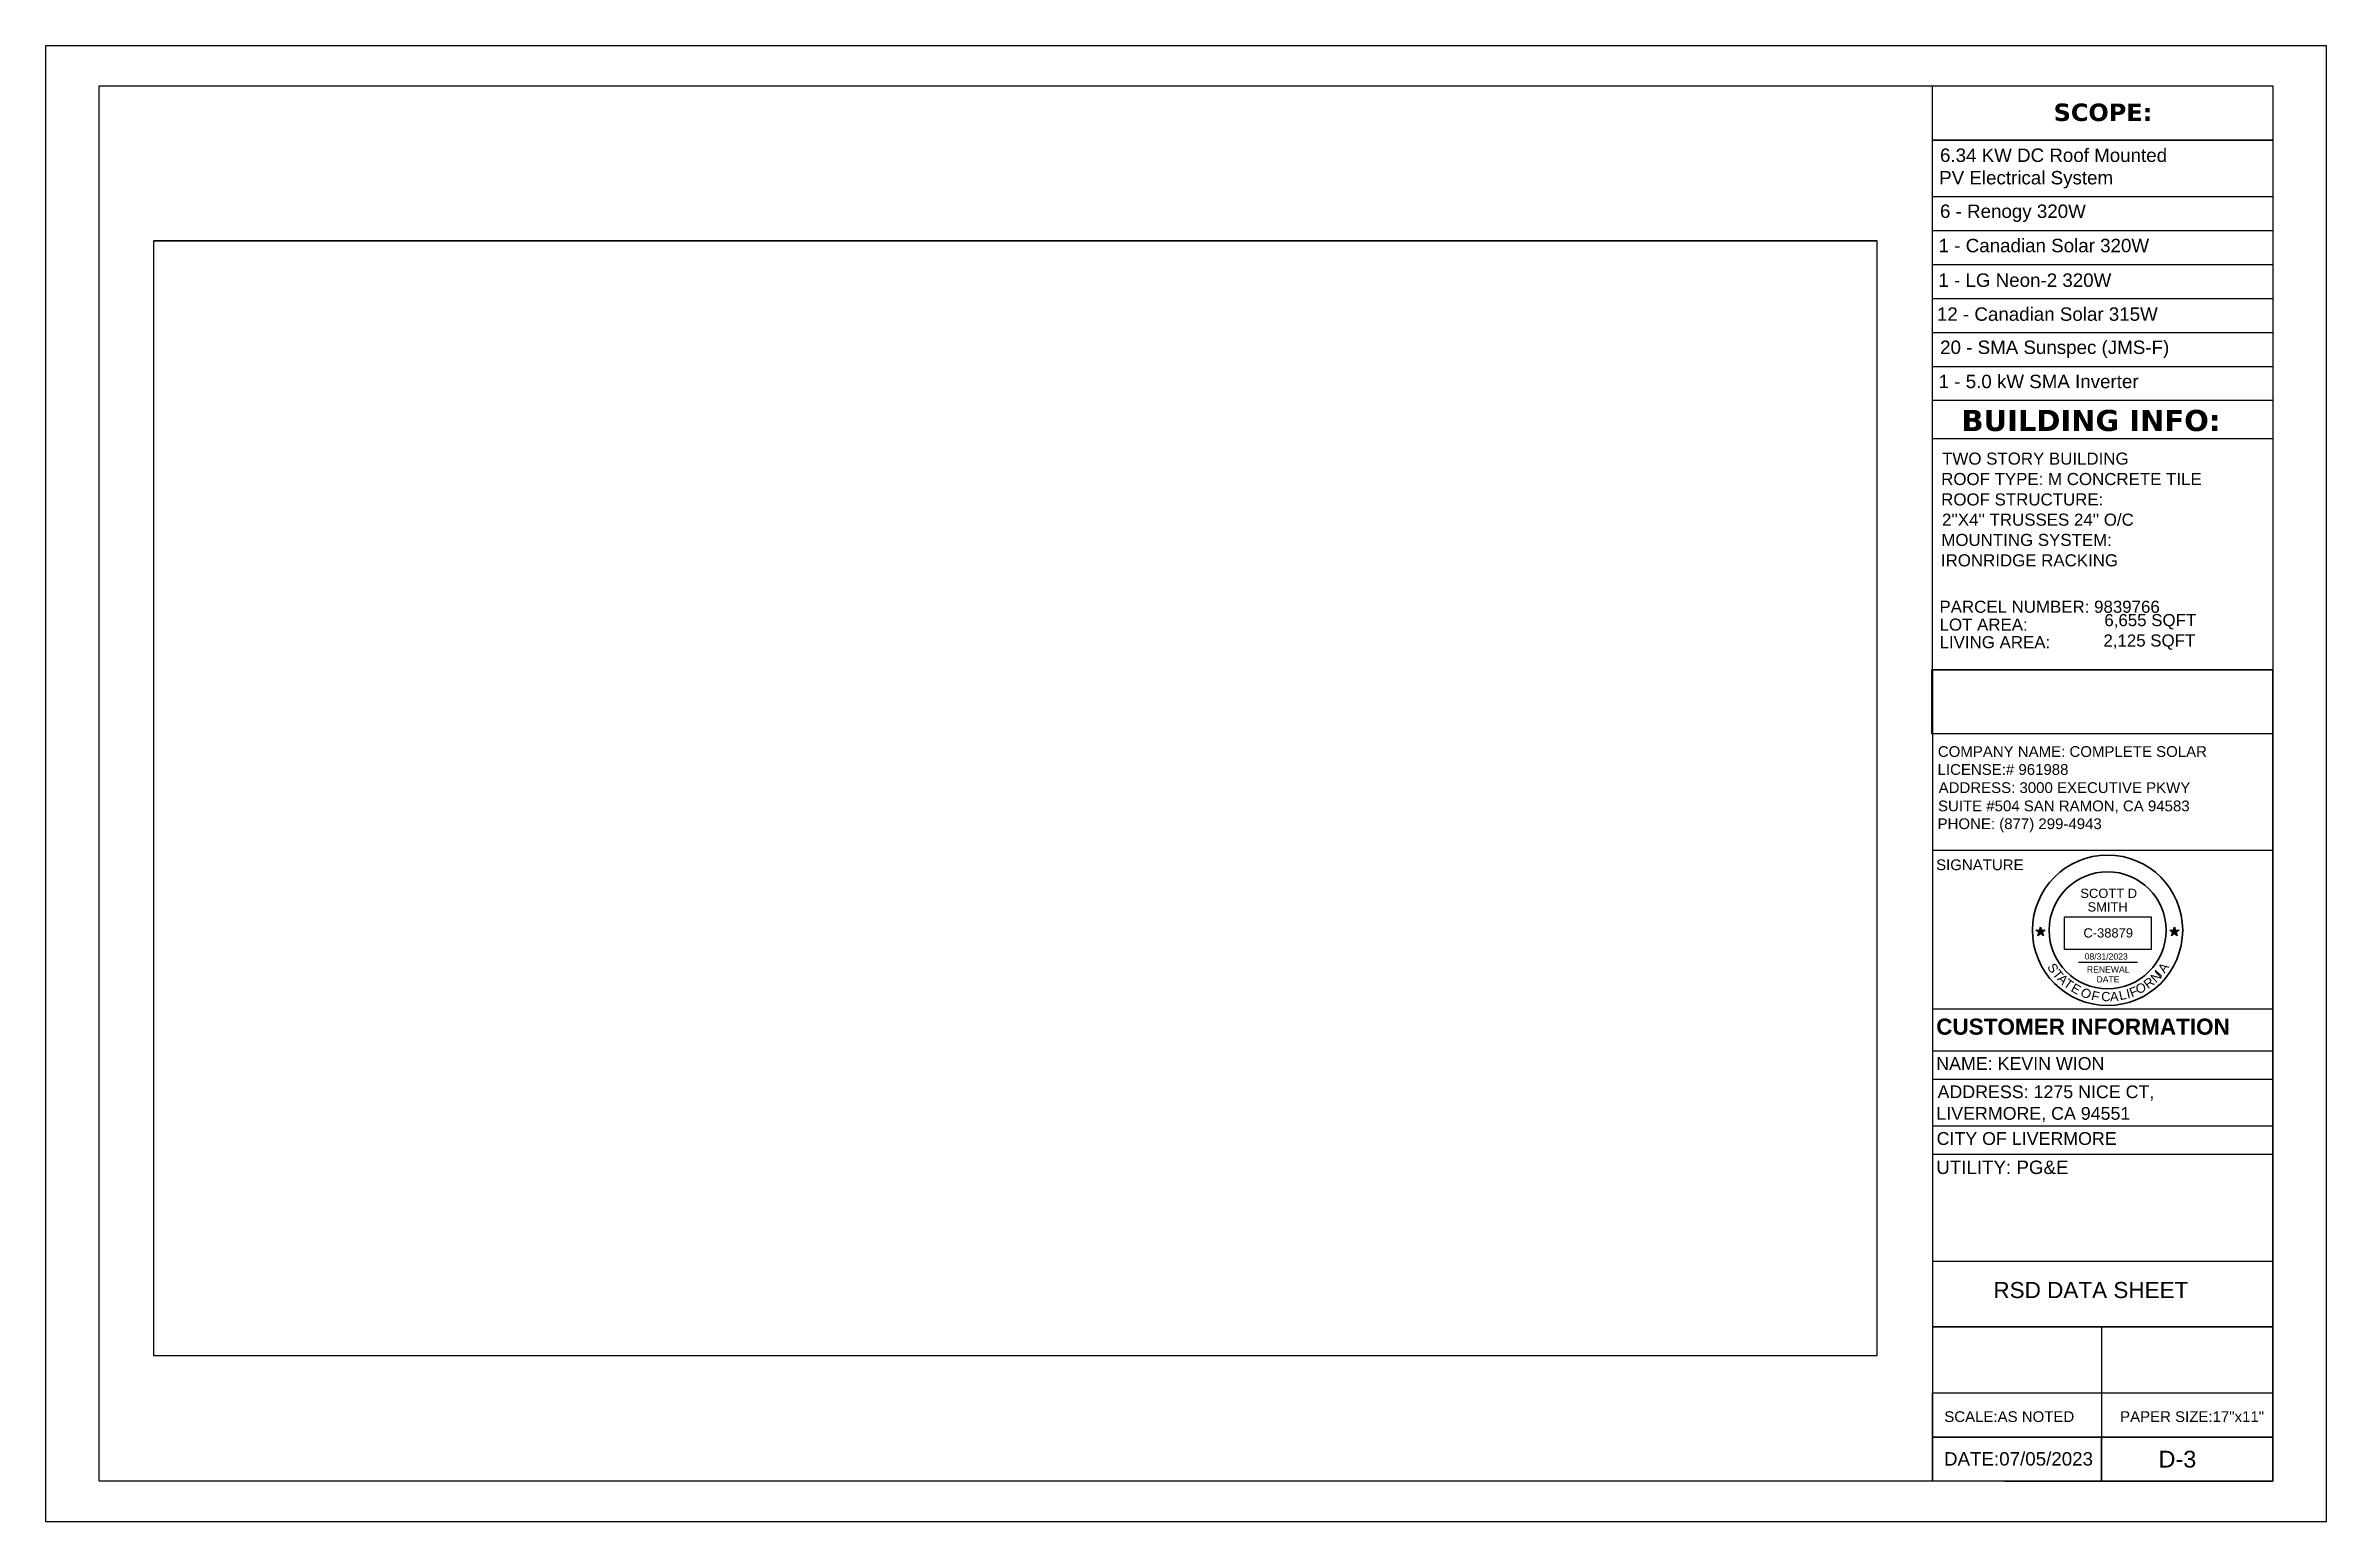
# Model space of a CAD drawing. Header units: millimetres. Extents: x 351 to 7480, y -14642 to -8468.
# Drawn here: x 2166 to 3866, y -12122 to -11022 of the extents above; entities that cross this region are included whole.
import ezdxf

# ---------------------------------------------------------------- set-up
doc = ezdxf.new("R2010")
doc.units = ezdxf.units.MM
doc.layers.add('PDF10_0', color=7, linetype='Continuous', true_color=0xb3b3b3)
for name, color, linetype in [('PDF10_PDF_Geometry', 7, 'Continuous'), ('PDF10_TEXT', 7, 'Continuous'), ('PDF11_PDF_Geometry', 7, 'Continuous'), ('PDF5_Text', 7, 'Continuous'), ('PDF9_PDF_Geometry', 7, 'Continuous'), ('PDF_Text', 7, 'Continuous')]:
    doc.layers.add(name, color=color, linetype=linetype)
doc.styles.add('PDF Arial', font='arial.ttf')
doc.styles.add('PDF Arial Bold', font='arialbd.ttf')
doc.styles.add('PDF Verdana Bold', font='verdanab.ttf')
doc.styles.get("Standard").update_dxf_attribs({"font": 'arial.ttf'})
picture_1 = doc.add_image_def('image16.png', size_in_pixel=(45, 240))
picture_2 = doc.add_image_def('image17.png', size_in_pixel=(3051, 4714))
picture_3 = doc.add_image_def('image33.png', size_in_pixel=(858, 321))

msp = doc.modelspace()

# ---------------------------------------------------------------- texts
at = {"attachment_point": 1}
for s, width, heights, insert, char_height, line_spacing_factor in [('SCOTT D\\P  SMITH', 46.347, [0], (3682.6, -11650.2), 6.9, 0.88), ('RENEWAL\\P    DATE', 31.395, [17], (3687.5, -11708.1), 4.6, 0.96)]:
    msp.add_mtext_dynamic_manual_height_columns(s, width=width, gutter_width=4.6, heights=heights, dxfattribs=dict(at, insert=insert, char_height=char_height, line_spacing_factor=line_spacing_factor))
for s, width, insert, char_height in [('C-38879', 41.59, (3684.9, -11679.7), 6.9), ('08/31/2023', 38.133, (3685.8, -11698.4), 4.6)]:
    msp.add_mtext_dynamic_manual_height_columns(s, width=width, gutter_width=4.6, heights=[0], dxfattribs=dict(at, insert=insert, char_height=char_height))
at = {"layer": 'PDF10_TEXT', "attachment_point": 7}
for s, insert, char_height, style in [('SCOPE:', (3662.7, -11078.3), 13, 'PDF Verdana Bold'), ('6.34 KW DC Roof Mounted', (3578, -11108.7), 10, 'PDF Arial'), ('PV Electrical System', (3577.4, -11128.3), 10, 'PDF Arial'), ('6 - Renogy 320W', (3578, -11153.3), 10, 'PDF Arial'), ('1 - Canadian Solar 320W', (3577, -11176), 10, 'PDF Arial'), ('20 - SMA Sunspec (JMS-F)', (3578.1, -11254.7), 10, 'PDF Arial'), ('1 - 5.0 kW SMA Inverter', (3577, -11277.3), 10, 'PDF Arial'), ('BUILDING INFO:', (3594, -11309.4), 15.749, 'PDF Verdana Bold'), ('TWO STORY BUILDING', (3579.6, -11334.3), 9, 'PDF Arial'), ('ROOF TYPE: M CONCRETE TILE', (3578.9, -11349.5), 9, 'PDF Arial'), ('ROOF STRUCTURE:', (3578.9, -11364.7), 9, 'PDF Arial'), ("2''X4'' TRUSSES 24'' O/C", (3579.5, -11379.8), 9, 'PDF Arial'), ('MOUNTING SYSTEM:', (3579, -11394.9), 9, 'PDF Arial'), ('IRONRIDGE RACKING', (3578.7, -11410.1), 9, 'PDF Arial'), ('6,655 SQFT', (3700.5, -11457), 9, 'PDF Arial'), ('2,125 SQFT', (3699.8, -11472.2), 9, 'PDF Arial'), ('COMPANY NAME: COMPLETE SOLAR', (3576.4, -11552.1), 8, 'PDF Arial'), ('LICENSE:# 961988', (3576.2, -11565.5), 8, 'PDF Arial'), ('ADDRESS: 3000 EXECUTIVE PKWY', (3577, -11579), 8, 'PDF Arial'), ('SUITE #504 SAN RAMON, CA 94583', (3576.5, -11594), 8, 'PDF Arial'), ('PHONE: (877) 299-4943', (3576.2, -11608.2), 8, 'PDF Arial'), ('SIGNATURE', (3575.1, -11636.5), 8, 'PDF Arial'), ('CUSTOMER INFORMATION', (3575.2, -11759.2), 12, 'PDF Arial Bold'), ('NAME: KEVIN WION', (3575.2, -11785.4), 9.5, 'PDF Arial'), ('ADDRESS: 1275 NICE CT,', (3576.2, -11808.1), 9.5, 'PDF Arial'), ('LIVERMORE, CA 94551', (3575.3, -11824.2), 9.5, 'PDF Arial'), ('CITY OF LIVERMORE', (3575.5, -11841.3), 9.5, 'PDF Arial'), ('UTILITY: PG&E', (3575.2, -11863), 10, 'PDF Arial'), ('RSD DATA SHEET', (3617.8, -11955.5), 12, 'PDF Arial'), ('D-3', (3740.9, -12081.8), 12.5, 'PDF Arial'), ('DATE:07/05/2023', (3581, -12080.3), 10, 'PDF Arial')]:
    msp.add_mtext(s, dxfattribs=dict(at, insert=insert, char_height=char_height, style=style))
at = {"layer": 'PDF5_Text', "attachment_point": 7, "style": 'PDF Arial'}
for s, insert, char_height in [('1 - LG Neon-2 320W', (3576.8, -11201.8), 10), ('12 - Canadian Solar 315W', (3575.7, -11227.1), 10), ('PARCEL NUMBER: 9839766', (3577.6, -11444.7), 9), ('LOT AREA:', (3577.7, -11458), 9), ('LIVING AREA:', (3577.7, -11471.1), 9)]:
    msp.add_mtext(s, dxfattribs=dict(at, insert=insert, char_height=char_height))
at = {"layer": 'PDF_Text', "insert": (3581.2, -12047.8), "char_height": 8, "attachment_point": 7, "style": 'PDF Arial'}
msp.add_mtext('SCALE:AS NOTED           PAPER SIZE:17"x11"', dxfattribs=at)

# ---------------------------------------------------------------- blocks, each defined once
blk = doc.blocks.new('star')
h = blk.add_hatch(color=256)
h.dxf.hatch_style = 1
h.paths.add_polyline_path([(116.5, 62.57), (116.86, 62.57), (116.68, 63.12)])
h.paths.add_polyline_path([(116.68, 62.02), (116.97, 62.23), (116.86, 62.57), (116.5, 62.57), (116.39, 62.23)])
h.paths.add_polyline_path([(116.5, 62.57), (115.92, 62.57), (116.39, 62.23)])
h.paths.add_polyline_path([(116.39, 62.23), (116.21, 61.67), (116.68, 62.02)])
h.paths.add_polyline_path([(116.68, 62.02), (117.15, 61.67), (116.97, 62.23)])
h.paths.add_polyline_path([(116.97, 62.23), (117.44, 62.57), (116.86, 62.57)])
for p, q in [((116.21, 61.67), (116.68, 63.12)), ((116.68, 63.12), (117.15, 61.67)), ((115.92, 62.57), (117.44, 62.57)), ((117.15, 61.67), (115.92, 62.57)), ((117.44, 62.57), (116.21, 61.67))]:
    blk.add_line(p, q)
blk = doc.blocks.new('a')
at = {"color": 1, "char_height": 15, "attachment_point": 1}
for s, insert, rotation in [('{\\C256;S}', (169, 149), 301.8504), ('{\\C256;T}', (176.1, 138.5), 308.5602), ('{\\C256;A}', (182.8, 131.2), 313.9392), ('{\\C256;T}', (190.6, 123.2), 324.7462), ('{\\C256;E}', (201.4, 115.5), 330.0103), ('{\\C256;O}', (299, 112.2), 12.6875), ('{\\C256;R}', (311.3, 116.8), 36.4598), ('{\\C256;N}', (322.6, 125.5), 43.0781), ('{\\C256;I}', (344.8, 127.8), 227.4846), ('{\\C256;A}', (335, 138.5), 54.6588), ('{\\C256;O}', (218.6, 109.1), 319.6464), ('{\\C256;A}', (258.4, 100.3), 1.6689), ('{\\C256;L}', (271.7, 101.5), 12.6875), ('{\\C256;I}', (283.7, 104.3), 13.6115), ('{\\C256;F}', (288.3, 105.4), 21.5682)]:
    blk.add_mtext_dynamic_manual_height_columns(s, width=30.733, gutter_width=125, heights=[0], dxfattribs=dict(at, insert=insert, rotation=rotation))
at = {"color": 1, "insert": (244.5, 100.5), "char_height": 15, "attachment_point": 1}
blk.add_mtext_dynamic_manual_height_columns('{\\C256;C}', width=30.733, gutter_width=125, heights=[0], dxfattribs=at)
blk = doc.blocks.new('1')
at = {"color": 1, "xscale": 0.1018808021228187, "yscale": 0.1018808021228187, "zscale": 0.1018808021228187}
blk.add_blockref('a', (510.97, 81.39), dxfattribs=at)
at = {"color": 1, "insert": (534.46, 91.84), "char_height": 1.528, "attachment_point": 1, "rotation": 347.3366}
blk.add_mtext_dynamic_manual_height_columns('{\\C256;F}', width=1.5282, gutter_width=12.74, heights=[0], dxfattribs=at)

# ---------------------------------------------------------------- linework, layer by layer
at = {"lineweight": 30}
msp.add_line((3681.3, -11705), (3725.1, -11705), dxfattribs=at)
at = {"lineweight": 35}
for radius in [56, 43.6]:
    msp.add_circle((3702.9, -11681.2), radius, dxfattribs=at)
at = {"layer": 'PDF10_0', "lineweight": 25}
for points in [[(2246.8, -11998.4), (2246.8, -11167.3), (3531, -11167.3), (3531, -11998.4)], [(3572.5, -11534.7), (3572.5, -11487.1), (3826, -11487.1), (3826, -11534.7)]]:
    msp.add_lwpolyline(points, close=True, dxfattribs=at)
at = {"layer": 'PDF10_PDF_Geometry', "lineweight": 25}
for points in [[(3826, -11051.8), (3826, -12091.8), (2206.1, -12091.8), (2206.1, -11051.8), (3826, -11051.8), (3826, -12091.8), (3572.5, -12091.8), (3572.5, -12059), (3826, -12059), (3572.5, -12059), (3572.5, -12026), (3826, -12026)], [(3826, -11569.7), (3826, -12026), (3826, -12059), (3826, -12091.8), (3826, -11487.1), (3572.5, -11487.1), (3572.5, -12091.8)], [(3572.5, -11739.7), (3826, -11739.7)], [(3572.5, -11771), (3826, -11771)], [(3572.5, -11792.1), (3826, -11792.1)], [(3572.5, -11827), (3826.1, -11827)], [(3572.5, -11848.1), (3826.1, -11848.1)], [(3572.5, -11927.7), (3826.1, -11927.7)], [(3576.1, -11976.8), (3826, -11976.8), (3572.5, -11976.8), (3826, -11976.8), (3698.4, -11976.8), (3698.4, -12026), (3826, -12026), (3826, -11976.8)], [(3698.4, -12026), (3698.4, -12059), (3698.4, -12091.8)]]:
    msp.add_lwpolyline(points, dxfattribs=at)
msp.add_lwpolyline([(3826, -12059), (3826, -12091.8), (3698.4, -12091.8), (3698.4, -12059)], close=True, dxfattribs=at)
at = {"layer": 'PDF10_PDF_Geometry', "color": 251, "lineweight": 25, "true_color": 0x525252}
msp.add_lwpolyline([(3626.1, -12091.8), (3826, -12091.8)], dxfattribs=at)
at = {"layer": 'PDF11_PDF_Geometry', "lineweight": 25}
msp.add_lwpolyline([(2166.1, -11021.9), (2166.1, -12121.8), (3866, -12121.8), (3866, -11021.9)], close=True, dxfattribs=at)
at = {"layer": 'PDF9_PDF_Geometry', "lineweight": 25}
for points in [[(3572.5, -11487.1), (3572.5, -11051.8)], [(3572.5, -11134.3), (3826, -11134.3)], [(3572.5, -11159.6), (3826, -11159.6)], [(3572.5, -11185), (3826, -11185)], [(3572.5, -11210.3), (3826, -11210.3)], [(3572.5, -11235.6), (3826, -11235.6)], [(3572.5, -11261), (3826, -11261)], [(3572.5, -11314.7), (3826, -11314.7)], [(3572.6, -11621.6), (3826.1, -11621.6)]]:
    msp.add_lwpolyline(points, dxfattribs=at)
for points in [[(3826, -11092.3), (3572.5, -11092.3)], [(3826, -11092.3), (3826, -11286.3), (3572.5, -11286.3), (3572.5, -11092.3)]]:
    msp.add_lwpolyline(points, close=True, dxfattribs=at)

# ---------------------------------------------------------------- block references
at = {"xscale": 4.597039828451667, "yscale": 4.597039828451667, "zscale": 4.597039828451667, "rotation": 287.9700872862333}
for p in [(3215, -11260.5), (3314.7, -11260.5)]:
    msp.add_blockref('star', p, dxfattribs=at)
at = {"color": 1, "xscale": 4.51217474996896, "yscale": 4.51217474996896, "zscale": 4.51217474996896}
msp.add_blockref('1', (1280.2, -12140.6), dxfattribs=at)

msp.set_redraw_order([(e.dxf.handle, doc.entitydb.next_handle()) for e in msp.query("TEXT MTEXT ATTDEF DIMENSION ARC_DIMENSION")])  # texts and dimensions are drawn at this point

# ---------------------------------------------------------------- pictures from other files: only their frames are drawn
at = {"color": 7, "true_color": 0xffffff}
image = msp.add_image(picture_3, insert=(3670.8, -11695.5), size_in_units=(64.6, 24.2), dxfattribs=dict(at, brightness=7, contrast=73))
image.dxf.flags = 15
at = {"layer": 'PDF10_0', "color": 7, "lineweight": 0}
image = msp.add_image(picture_2, insert=(3531, -11998.4), size_in_units=(831.3, 1284.2), rotation=90, dxfattribs=at)
image.dxf.flags = 15
image = msp.add_image(picture_1, insert=(3826, -11534.7), size_in_units=(47.5, 254.3), rotation=90, dxfattribs=at)
image.dxf.flags = 15

doc.saveas('drawing.dxf')
